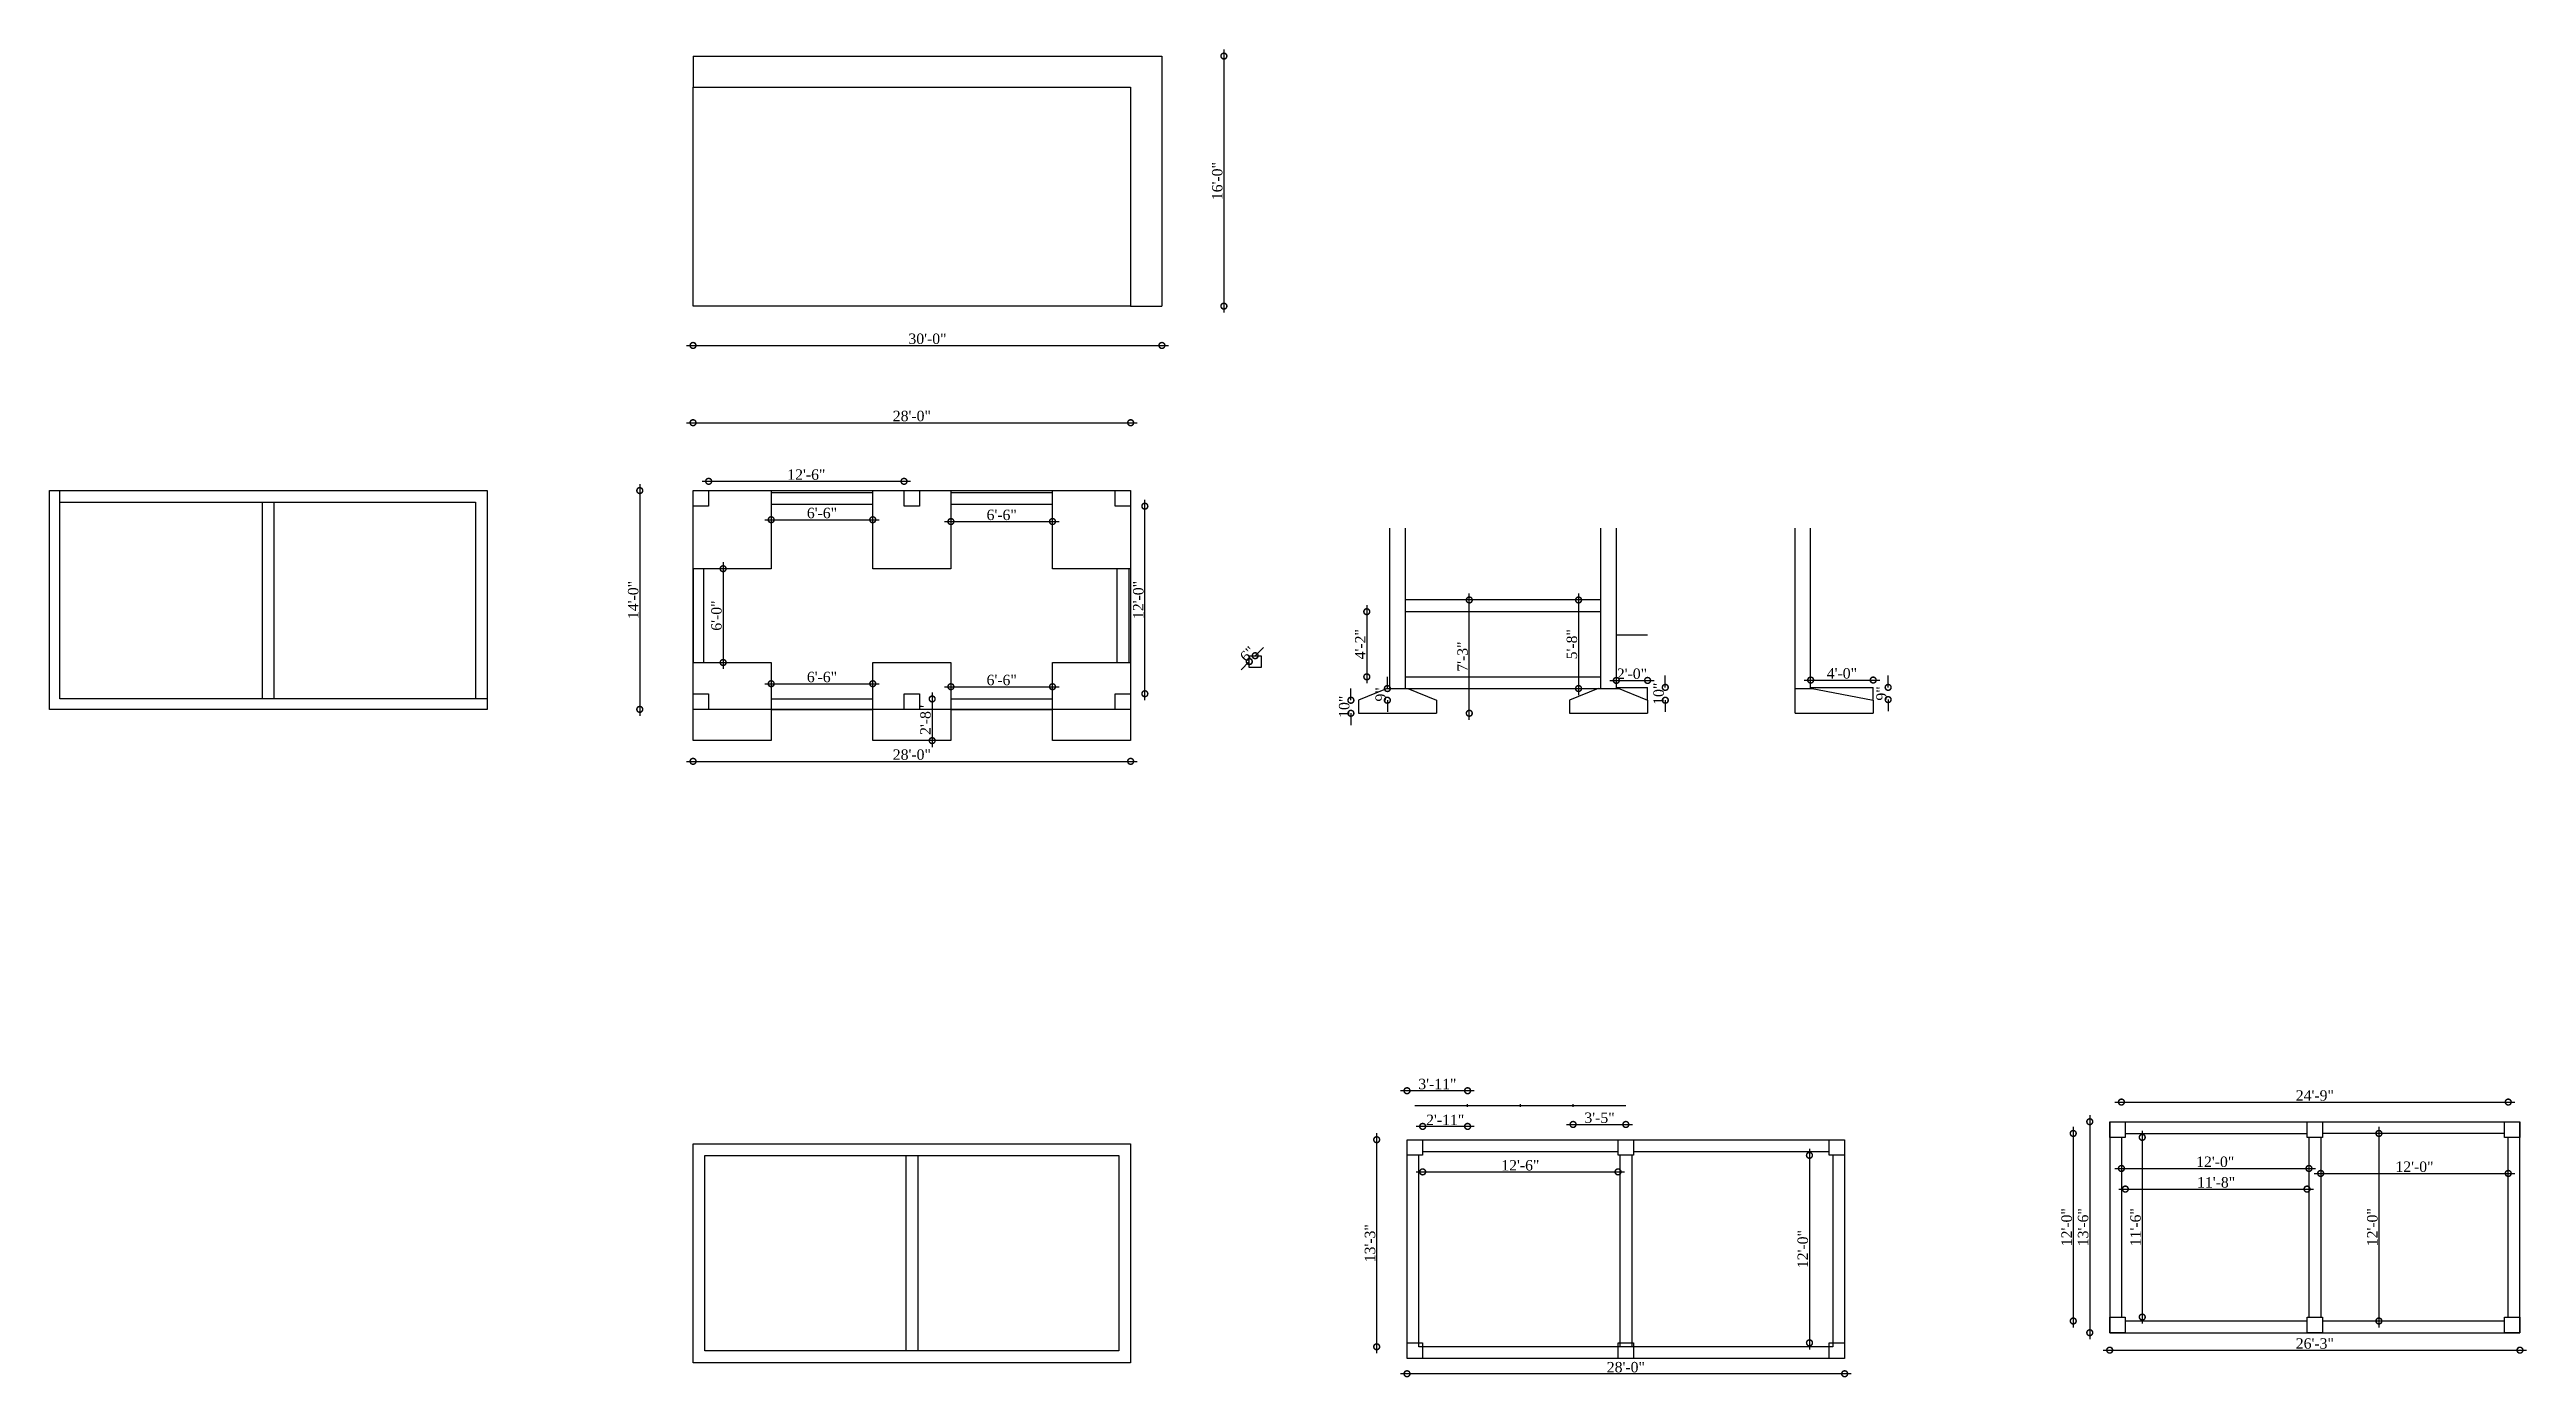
# Model space of a CAD drawing. Header units: inches. Extents: x 252 to 7097, y -1231 to 114.
# Drawn here: x 2921 to 4823, y -1064 to -45 of the extents above; entities that cross this region are included whole.
import ezdxf

# ---------------------------------------------------------------- set-up
doc = ezdxf.new("R2010")
doc.units = ezdxf.units.IN
doc.header["$LTSCALE"] = 5
doc.header["$MEASUREMENT"] = 0
doc.header["$PDMODE"] = 2
doc.linetypes.add('DASHED2', pattern=[0.375, 0.25, -0.125])
doc.layers.add('Dimention', color=7, linetype='Continuous', lineweight=5)
doc.layers.add('river', color=7, linetype='DASHED2', lineweight=25)
doc.styles.add('Times', font='times.ttf')
doc.dimstyles.new('D100', dxfattribs={"dimtxt": 8, "dimasz": 9, "dimexe": 5, "dimexo": 0, "dimgap": 1, "dimtad": 1, "dimdec": 0, "dimzin": 3, "dimdsep": 46, "dimlunit": 4, "dimtxsty": 'Times', "dimblk": 'DOTSMALL', "dimcen": 0.09, "dimdle": 5, "dimse1": 1, "dimse2": 1, "dimaunit": 1, "dimadec": 3, "dimazin": 0, "dimtfac": 1, "dimtdec": 0, "dimtix": 1, "dimtofl": 0, "dimtmove": 1, "dimatfit": 0, "dimfxl": 1, "dimtolj": 1, "dimtzin": 0, "dimarcsym": 0})

msp = doc.modelspace()

# ---------------------------------------------------------------- blocks, each defined once
blk = doc.blocks.new('_DotSmall')
at = {"layer": 'Dimention', "color": 0, "const_width": 0.5}
blk.add_lwpolyline([(-0.0625, 0, 1), (0.0625, 0, 1)], format="xyb", close=True, dxfattribs=at)
blk = doc.blocks.new('*D90')
at = {"layer": 'Defpoints', "color": 0, "linetype": 'Continuous', "ltscale": 20, "transparency": 16777216}
for p in [(3415.2, -383.3), (3374.3, -551.3), (3415.2, -551.3)]:
    blk.add_point(p, dxfattribs=at)
at = {"layer": 'river', "color": 0, "linetype": 'Continuous', "lineweight": -2, "ltscale": 20, "transparency": 16777216}
blk.add_line((3374.3, -378.3), (3374.3, -556.3), dxfattribs=at)
at = {"layer": 'river', "color": 0, "linetype": 'Continuous', "lineweight": -2, "ltscale": 20, "transparency": 16777216, "xscale": 9, "yscale": 9, "zscale": 9}
for p, rotation in [((3374.3, -383.3), 90), ((3374.3, -551.3), 270)]:
    blk.add_blockref('_DotSmall', p, dxfattribs=dict(at, rotation=rotation))
at = {"layer": 'river', "color": 0, "linetype": 'Continuous', "ltscale": 20, "transparency": 16777216, "insert": (3369.3, -467.3), "char_height": 8, "attachment_point": 5, "rotation": 90, "style": 'Times'}
blk.add_mtext('\\A1;14\'-0"', dxfattribs=at)
blk = doc.blocks.new('*D91')
at = {"layer": 'Defpoints', "color": 0, "linetype": 'Continuous', "ltscale": 20, "transparency": 16777216}
for p in [(3751.2, -331.2), (3415.2, -359.3), (3751.2, -383.3)]:
    blk.add_point(p, dxfattribs=at)
at = {"layer": 'river', "color": 0, "linetype": 'Continuous', "lineweight": -2, "ltscale": 20, "transparency": 16777216}
blk.add_line((3410.2, -331.2), (3756.2, -331.2), dxfattribs=at)
at = {"layer": 'river', "color": 0, "linetype": 'Continuous', "lineweight": -2, "ltscale": 20, "transparency": 16777216, "xscale": 9, "yscale": 9, "zscale": 9, "rotation": 180}
blk.add_blockref('_DotSmall', (3415.2, -331.2), dxfattribs=at)
at = {"layer": 'river', "color": 0, "linetype": 'Continuous', "lineweight": -2, "ltscale": 20, "transparency": 16777216, "xscale": 9, "yscale": 9, "zscale": 9}
blk.add_blockref('_DotSmall', (3751.2, -331.2), dxfattribs=at)
at = {"layer": 'river', "color": 0, "linetype": 'Continuous', "ltscale": 20, "transparency": 16777216, "insert": (3583.2, -326.1), "char_height": 8, "attachment_point": 5, "style": 'Times'}
blk.add_mtext('\\A1;28\'-0"', dxfattribs=at)
blk = doc.blocks.new('*D92')
at = {"layer": 'Defpoints', "color": 0, "linetype": 'Continuous', "ltscale": 20, "transparency": 16777216}
for p in [(3475.2, -393.8), (3553.2, -393.8), (3553.2, -405.7)]:
    blk.add_point(p, dxfattribs=at)
at = {"layer": 'river', "color": 0, "linetype": 'Continuous', "lineweight": -2, "ltscale": 20, "transparency": 16777216}
blk.add_line((3470.2, -405.7), (3558.2, -405.7), dxfattribs=at)
at = {"layer": 'river', "color": 0, "linetype": 'Continuous', "lineweight": -2, "ltscale": 20, "transparency": 16777216, "xscale": 9, "yscale": 9, "zscale": 9, "rotation": 180}
blk.add_blockref('_DotSmall', (3475.2, -405.7), dxfattribs=at)
at = {"layer": 'river', "color": 0, "linetype": 'Continuous', "lineweight": -2, "ltscale": 20, "transparency": 16777216, "xscale": 9, "yscale": 9, "zscale": 9}
blk.add_blockref('_DotSmall', (3553.2, -405.7), dxfattribs=at)
at = {"layer": 'river', "color": 0, "linetype": 'Continuous', "ltscale": 20, "transparency": 16777216, "insert": (3514.2, -400.6), "char_height": 8, "attachment_point": 5, "style": 'Times'}
blk.add_mtext('\\A1;6\'-6"', dxfattribs=at)
blk = doc.blocks.new('*D93')
at = {"layer": 'Defpoints', "color": 0, "linetype": 'Continuous', "ltscale": 20, "transparency": 16777216}
for p in [(3423.2, -443.3), (3423.2, -515.3), (3438.3, -515.3)]:
    blk.add_point(p, dxfattribs=at)
at = {"layer": 'river', "color": 0, "linetype": 'Continuous', "lineweight": -2, "ltscale": 20, "transparency": 16777216}
blk.add_line((3438.3, -438.3), (3438.3, -520.3), dxfattribs=at)
at = {"layer": 'river', "color": 0, "linetype": 'Continuous', "lineweight": -2, "ltscale": 20, "transparency": 16777216, "xscale": 9, "yscale": 9, "zscale": 9}
for p, rotation in [((3438.3, -443.3), 90), ((3438.3, -515.3), 270)]:
    blk.add_blockref('_DotSmall', p, dxfattribs=dict(at, rotation=rotation))
at = {"layer": 'river', "color": 0, "linetype": 'Continuous', "ltscale": 20, "transparency": 16777216, "insert": (3433.2, -479.3), "char_height": 8, "attachment_point": 5, "rotation": 90, "style": 'Times'}
blk.add_mtext('\\A1;6\'-0"', dxfattribs=at)
blk = doc.blocks.new('*D94')
at = {"layer": 'Defpoints', "color": 0, "linetype": 'Continuous', "ltscale": 20, "transparency": 16777216}
for p in [(3577.2, -376.2), (3427.2, -383.3), (3577.2, -383.3)]:
    blk.add_point(p, dxfattribs=at)
at = {"layer": 'river', "color": 0, "linetype": 'Continuous', "lineweight": -2, "ltscale": 20, "transparency": 16777216}
blk.add_line((3422.2, -376.2), (3582.2, -376.2), dxfattribs=at)
at = {"layer": 'river', "color": 0, "linetype": 'Continuous', "lineweight": -2, "ltscale": 20, "transparency": 16777216, "xscale": 9, "yscale": 9, "zscale": 9, "rotation": 180}
blk.add_blockref('_DotSmall', (3427.2, -376.2), dxfattribs=at)
at = {"layer": 'river', "color": 0, "linetype": 'Continuous', "lineweight": -2, "ltscale": 20, "transparency": 16777216, "xscale": 9, "yscale": 9, "zscale": 9}
blk.add_blockref('_DotSmall', (3577.2, -376.2), dxfattribs=at)
at = {"layer": 'river', "color": 0, "linetype": 'Continuous', "ltscale": 20, "transparency": 16777216, "insert": (3502.2, -371.1), "char_height": 8, "attachment_point": 5, "style": 'Times'}
blk.add_mtext('\\A1;12\'-6"', dxfattribs=at)
blk = doc.blocks.new('*D95')
at = {"layer": 'Defpoints', "color": 0, "linetype": 'Continuous', "ltscale": 20, "transparency": 16777216}
for p in [(3751.2, -395.3), (3762.1, -395.3), (3751.2, -539.3)]:
    blk.add_point(p, dxfattribs=at)
at = {"layer": 'river', "color": 0, "linetype": 'Continuous', "lineweight": -2, "ltscale": 20, "transparency": 16777216}
blk.add_line((3762.1, -544.3), (3762.1, -390.3), dxfattribs=at)
at = {"layer": 'river', "color": 0, "linetype": 'Continuous', "lineweight": -2, "ltscale": 20, "transparency": 16777216, "xscale": 9, "yscale": 9, "zscale": 9}
for p, rotation in [((3762.1, -395.3), 90), ((3762.1, -539.3), 270)]:
    blk.add_blockref('_DotSmall', p, dxfattribs=dict(at, rotation=rotation))
at = {"layer": 'river', "color": 0, "linetype": 'Continuous', "ltscale": 20, "transparency": 16777216, "insert": (3757.1, -467.3), "char_height": 8, "attachment_point": 5, "rotation": 90, "style": 'Times'}
blk.add_mtext('\\A1;12\'-0"', dxfattribs=at)
blk = doc.blocks.new('*D96')
at = {"layer": 'Defpoints', "color": 0, "linetype": 'Continuous', "ltscale": 20, "transparency": 16777216}
for p in [(3962.1, -476.3), (3932.5, -526.3), (3962.1, -526.3)]:
    blk.add_point(p, dxfattribs=at)
at = {"layer": 'river', "color": 0, "linetype": 'Continuous', "lineweight": -2, "ltscale": 20, "transparency": 16777216}
blk.add_line((3932.5, -471.3), (3932.5, -531.3), dxfattribs=at)
at = {"layer": 'river', "color": 0, "linetype": 'Continuous', "lineweight": -2, "ltscale": 20, "transparency": 16777216, "xscale": 9, "yscale": 9, "zscale": 9}
for p, rotation in [((3932.5, -476.3), 90), ((3932.5, -526.3), 270)]:
    blk.add_blockref('_DotSmall', p, dxfattribs=dict(at, rotation=rotation))
at = {"layer": 'river', "color": 0, "linetype": 'Continuous', "ltscale": 20, "transparency": 16777216, "insert": (3927.5, -501.3), "char_height": 8, "attachment_point": 5, "rotation": 90, "style": 'Times'}
blk.add_mtext('\\A1;4\'-2"', dxfattribs=at)
blk = doc.blocks.new('*D97')
at = {"layer": 'Defpoints', "color": 0, "linetype": 'Continuous', "ltscale": 20, "transparency": 16777216}
for p in [(3926.1, -544.3), (3920.3, -554.3), (3926.1, -554.3)]:
    blk.add_point(p, dxfattribs=at)
at = {"layer": 'river', "color": 0, "linetype": 'Continuous', "lineweight": -2, "ltscale": 20, "transparency": 16777216}
for p, q in [((3920.3, -544.3), (3920.3, -535.3)), ((3920.3, -554.3), (3920.3, -563.3))]:
    blk.add_line(p, q, dxfattribs=at)
at = {"layer": 'river', "color": 0, "linetype": 'Continuous', "lineweight": -2, "ltscale": 20, "transparency": 16777216, "xscale": 9, "yscale": 9, "zscale": 9}
for p, rotation in [((3920.3, -544.3), 270), ((3920.3, -554.3), 90)]:
    blk.add_blockref('_DotSmall', p, dxfattribs=dict(at, rotation=rotation))
at = {"layer": 'river', "color": 0, "linetype": 'Continuous', "ltscale": 20, "transparency": 16777216, "insert": (3915.2, -549.3), "char_height": 8, "attachment_point": 5, "rotation": 90, "style": 'Times'}
blk.add_mtext('\\A1;10"', dxfattribs=at)
blk = doc.blocks.new('*D98')
at = {"layer": 'Defpoints', "color": 0, "linetype": 'Continuous', "ltscale": 20, "transparency": 16777216}
for p in [(3926.1, -544.3), (3948.1, -535.3), (3948.3, -535.3)]:
    blk.add_point(p, dxfattribs=at)
at = {"layer": 'river', "color": 0, "linetype": 'Continuous', "lineweight": -2, "ltscale": 20, "transparency": 16777216}
for p, q in [((3948.3, -535.3), (3948.3, -526.3)), ((3948.3, -544.3), (3948.3, -553.3))]:
    blk.add_line(p, q, dxfattribs=at)
at = {"layer": 'river', "color": 0, "linetype": 'Continuous', "lineweight": -2, "ltscale": 20, "transparency": 16777216, "xscale": 9, "yscale": 9, "zscale": 9}
for p, rotation in [((3948.3, -535.3), 270), ((3948.3, -544.3), 90)]:
    blk.add_blockref('_DotSmall', p, dxfattribs=dict(at, rotation=rotation))
at = {"layer": 'river', "color": 0, "linetype": 'Continuous', "ltscale": 20, "transparency": 16777216, "insert": (3943.2, -539.8), "char_height": 8, "attachment_point": 5, "rotation": 90, "style": 'Times'}
blk.add_mtext('\\A1;9"', dxfattribs=at)
blk = doc.blocks.new('*D99')
at = {"layer": 'Defpoints', "color": 0, "linetype": 'Continuous', "ltscale": 20, "transparency": 16777216}
for p in [(3613.2, -543.3), (3691.2, -533.9), (3691.2, -543.3)]:
    blk.add_point(p, dxfattribs=at)
at = {"layer": 'river', "color": 0, "linetype": 'Continuous', "lineweight": -2, "ltscale": 20, "transparency": 16777216}
blk.add_line((3608.2, -533.9), (3696.2, -533.9), dxfattribs=at)
at = {"layer": 'river', "color": 0, "linetype": 'Continuous', "lineweight": -2, "ltscale": 20, "transparency": 16777216, "xscale": 9, "yscale": 9, "zscale": 9, "rotation": 180}
blk.add_blockref('_DotSmall', (3613.2, -533.9), dxfattribs=at)
at = {"layer": 'river', "color": 0, "linetype": 'Continuous', "lineweight": -2, "ltscale": 20, "transparency": 16777216, "xscale": 9, "yscale": 9, "zscale": 9}
blk.add_blockref('_DotSmall', (3691.2, -533.9), dxfattribs=at)
at = {"layer": 'river', "color": 0, "linetype": 'Continuous', "ltscale": 20, "transparency": 16777216, "insert": (3652.2, -528.8), "char_height": 8, "attachment_point": 5, "style": 'Times'}
blk.add_mtext('\\A1;6\'-6"', dxfattribs=at)
blk = doc.blocks.new('*D100')
at = {"layer": 'Defpoints', "color": 0, "linetype": 'Continuous', "ltscale": 20, "transparency": 16777216}
for p in [(3553.2, -531.6), (3475.2, -543.3), (3553.2, -543.3)]:
    blk.add_point(p, dxfattribs=at)
at = {"layer": 'river', "color": 0, "linetype": 'Continuous', "lineweight": -2, "ltscale": 20, "transparency": 16777216}
blk.add_line((3470.2, -531.6), (3558.2, -531.6), dxfattribs=at)
at = {"layer": 'river', "color": 0, "linetype": 'Continuous', "lineweight": -2, "ltscale": 20, "transparency": 16777216, "xscale": 9, "yscale": 9, "zscale": 9, "rotation": 180}
blk.add_blockref('_DotSmall', (3475.2, -531.6), dxfattribs=at)
at = {"layer": 'river', "color": 0, "linetype": 'Continuous', "lineweight": -2, "ltscale": 20, "transparency": 16777216, "xscale": 9, "yscale": 9, "zscale": 9}
blk.add_blockref('_DotSmall', (3553.2, -531.6), dxfattribs=at)
at = {"layer": 'river', "color": 0, "linetype": 'Continuous', "ltscale": 20, "transparency": 16777216, "insert": (3514.2, -526.5), "char_height": 8, "attachment_point": 5, "style": 'Times'}
blk.add_mtext('\\A1;6\'-6"', dxfattribs=at)
blk = doc.blocks.new('*D101')
at = {"layer": 'Defpoints', "color": 0, "linetype": 'Continuous', "ltscale": 20, "transparency": 16777216}
for p in [(3613.2, -393.8), (3691.2, -393.8), (3691.2, -407.1)]:
    blk.add_point(p, dxfattribs=at)
at = {"layer": 'river', "color": 0, "linetype": 'Continuous', "lineweight": -2, "ltscale": 20, "transparency": 16777216}
blk.add_line((3608.2, -407.1), (3696.2, -407.1), dxfattribs=at)
at = {"layer": 'river', "color": 0, "linetype": 'Continuous', "lineweight": -2, "ltscale": 20, "transparency": 16777216, "xscale": 9, "yscale": 9, "zscale": 9, "rotation": 180}
blk.add_blockref('_DotSmall', (3613.2, -407.1), dxfattribs=at)
at = {"layer": 'river', "color": 0, "linetype": 'Continuous', "lineweight": -2, "ltscale": 20, "transparency": 16777216, "xscale": 9, "yscale": 9, "zscale": 9}
blk.add_blockref('_DotSmall', (3691.2, -407.1), dxfattribs=at)
at = {"layer": 'river', "color": 0, "linetype": 'Continuous', "ltscale": 20, "transparency": 16777216, "insert": (3652.2, -402), "char_height": 8, "attachment_point": 5, "style": 'Times'}
blk.add_mtext('\\A1;6\'-6"', dxfattribs=at)
blk = doc.blocks.new('*D102')
at = {"layer": 'Defpoints', "color": 0, "linetype": 'Continuous', "ltscale": 20, "transparency": 16777216}
for p in [(4148.1, -534.4), (4148.1, -544.3), (4161.7, -534.4)]:
    blk.add_point(p, dxfattribs=at)
at = {"layer": 'river', "color": 0, "linetype": 'Continuous', "lineweight": -2, "ltscale": 20, "transparency": 16777216}
for p, q in [((4161.7, -534.4), (4161.7, -525.4)), ((4161.7, -544.3), (4161.7, -553.3))]:
    blk.add_line(p, q, dxfattribs=at)
at = {"layer": 'river', "color": 0, "linetype": 'Continuous', "lineweight": -2, "ltscale": 20, "transparency": 16777216, "xscale": 9, "yscale": 9, "zscale": 9}
for p, rotation in [((4161.7, -534.4), 270), ((4161.7, -544.3), 90)]:
    blk.add_blockref('_DotSmall', p, dxfattribs=dict(at, rotation=rotation))
at = {"layer": 'river', "color": 0, "linetype": 'Continuous', "ltscale": 20, "transparency": 16777216, "insert": (4156.6, -539.3), "char_height": 8, "attachment_point": 5, "rotation": 90, "style": 'Times'}
blk.add_mtext('\\A1;10"', dxfattribs=at)
blk = doc.blocks.new('*D103')
at = {"layer": 'Defpoints', "color": 0, "linetype": 'Continuous', "ltscale": 20, "transparency": 16777216}
for p in [(4148.1, -529.1), (4124.1, -534.4), (4148.1, -534.4)]:
    blk.add_point(p, dxfattribs=at)
at = {"layer": 'river', "color": 0, "linetype": 'Continuous', "lineweight": -2, "ltscale": 20, "transparency": 16777216}
blk.add_line((4119.1, -529.1), (4153.1, -529.1), dxfattribs=at)
at = {"layer": 'river', "color": 0, "linetype": 'Continuous', "lineweight": -2, "ltscale": 20, "transparency": 16777216, "xscale": 9, "yscale": 9, "zscale": 9, "rotation": 180}
blk.add_blockref('_DotSmall', (4124.1, -529.1), dxfattribs=at)
at = {"layer": 'river', "color": 0, "linetype": 'Continuous', "lineweight": -2, "ltscale": 20, "transparency": 16777216, "xscale": 9, "yscale": 9, "zscale": 9}
blk.add_blockref('_DotSmall', (4148.1, -529.1), dxfattribs=at)
at = {"layer": 'river', "color": 0, "linetype": 'Continuous', "ltscale": 20, "transparency": 16777216, "insert": (4136.1, -524), "char_height": 8, "attachment_point": 5, "style": 'Times'}
blk.add_mtext('\\A1;2\'-0"', dxfattribs=at)
blk = doc.blocks.new('*D104')
at = {"layer": 'Defpoints', "color": 0, "linetype": 'Continuous', "ltscale": 20, "transparency": 16777216}
for p in [(4321.3, -528.8), (4273.3, -534.4), (4321.3, -534.4)]:
    blk.add_point(p, dxfattribs=at)
at = {"layer": 'river', "color": 0, "linetype": 'Continuous', "lineweight": -2, "ltscale": 20, "transparency": 16777216}
blk.add_line((4268.3, -528.8), (4326.3, -528.8), dxfattribs=at)
at = {"layer": 'river', "color": 0, "linetype": 'Continuous', "lineweight": -2, "ltscale": 20, "transparency": 16777216, "xscale": 9, "yscale": 9, "zscale": 9, "rotation": 180}
blk.add_blockref('_DotSmall', (4273.3, -528.8), dxfattribs=at)
at = {"layer": 'river', "color": 0, "linetype": 'Continuous', "lineweight": -2, "ltscale": 20, "transparency": 16777216, "xscale": 9, "yscale": 9, "zscale": 9}
blk.add_blockref('_DotSmall', (4321.3, -528.8), dxfattribs=at)
at = {"layer": 'river', "color": 0, "linetype": 'Continuous', "ltscale": 20, "transparency": 16777216, "insert": (4297.3, -523.7), "char_height": 8, "attachment_point": 5, "style": 'Times'}
blk.add_mtext('\\A1;4\'-0"', dxfattribs=at)
blk = doc.blocks.new('*D105')
at = {"layer": 'Defpoints', "color": 0, "linetype": 'Continuous', "ltscale": 20, "transparency": 16777216}
for p in [(4321.3, -534.4), (4321.3, -543.8), (4332.8, -534.4)]:
    blk.add_point(p, dxfattribs=at)
at = {"layer": 'river', "color": 0, "linetype": 'Continuous', "lineweight": -2, "ltscale": 20, "transparency": 16777216}
for p, q in [((4332.8, -534.4), (4332.8, -525.4)), ((4332.8, -543.8), (4332.8, -552.8))]:
    blk.add_line(p, q, dxfattribs=at)
at = {"layer": 'river', "color": 0, "linetype": 'Continuous', "lineweight": -2, "ltscale": 20, "transparency": 16777216, "xscale": 9, "yscale": 9, "zscale": 9}
for p, rotation in [((4332.8, -534.4), 270), ((4332.8, -543.8), 90)]:
    blk.add_blockref('_DotSmall', p, dxfattribs=dict(at, rotation=rotation))
at = {"layer": 'river', "color": 0, "linetype": 'Continuous', "ltscale": 20, "transparency": 16777216, "insert": (4327.7, -539.1), "char_height": 8, "attachment_point": 5, "rotation": 90, "style": 'Times'}
blk.add_mtext('\\A1;9"', dxfattribs=at)
blk = doc.blocks.new('*D106')
at = {"layer": 'Defpoints', "color": 0, "linetype": 'Continuous', "ltscale": 20, "transparency": 16777216}
for p in [(4112.1, -467.3), (4095.1, -535.3), (4112.1, -535.3)]:
    blk.add_point(p, dxfattribs=at)
at = {"layer": 'river', "color": 0, "linetype": 'Continuous', "lineweight": -2, "ltscale": 20, "transparency": 16777216}
blk.add_line((4095.1, -462.3), (4095.1, -540.3), dxfattribs=at)
at = {"layer": 'river', "color": 0, "linetype": 'Continuous', "lineweight": -2, "ltscale": 20, "transparency": 16777216, "xscale": 9, "yscale": 9, "zscale": 9}
for p, rotation in [((4095.1, -467.3), 90), ((4095.1, -535.3), 270)]:
    blk.add_blockref('_DotSmall', p, dxfattribs=dict(at, rotation=rotation))
at = {"layer": 'river', "color": 0, "linetype": 'Continuous', "ltscale": 20, "transparency": 16777216, "insert": (4090, -501.3), "char_height": 8, "attachment_point": 5, "rotation": 90, "style": 'Times'}
blk.add_mtext('\\A1;5\'-8"', dxfattribs=at)
blk = doc.blocks.new('*D107')
at = {"layer": 'Defpoints', "color": 0, "linetype": 'Continuous', "ltscale": 20, "transparency": 16777216}
for p in [(3415.2, -241.7), (3775.2, -241.7), (3775.2, -271.9)]:
    blk.add_point(p, dxfattribs=at)
at = {"layer": 'river', "color": 0, "linetype": 'Continuous', "lineweight": -2, "ltscale": 20, "transparency": 16777216}
blk.add_line((3410.2, -271.9), (3780.2, -271.9), dxfattribs=at)
at = {"layer": 'river', "color": 0, "linetype": 'Continuous', "lineweight": -2, "ltscale": 20, "transparency": 16777216, "xscale": 9, "yscale": 9, "zscale": 9, "rotation": 180}
blk.add_blockref('_DotSmall', (3415.2, -271.9), dxfattribs=at)
at = {"layer": 'river', "color": 0, "linetype": 'Continuous', "lineweight": -2, "ltscale": 20, "transparency": 16777216, "xscale": 9, "yscale": 9, "zscale": 9}
blk.add_blockref('_DotSmall', (3775.2, -271.9), dxfattribs=at)
at = {"layer": 'river', "color": 0, "linetype": 'Continuous', "ltscale": 20, "transparency": 16777216, "insert": (3595.2, -266.8), "char_height": 8, "attachment_point": 5, "style": 'Times'}
blk.add_mtext('\\A1;30\'-0"', dxfattribs=at)
blk = doc.blocks.new('*D108')
at = {"layer": 'Defpoints', "color": 0, "linetype": 'Continuous', "ltscale": 20, "transparency": 16777216}
for p in [(3775.2, -49.7), (3775.2, -241.7), (3822.8, -241.7)]:
    blk.add_point(p, dxfattribs=at)
at = {"layer": 'river', "color": 0, "linetype": 'Continuous', "lineweight": -2, "ltscale": 20, "transparency": 16777216}
blk.add_line((3822.8, -44.7), (3822.8, -246.7), dxfattribs=at)
at = {"layer": 'river', "color": 0, "linetype": 'Continuous', "lineweight": -2, "ltscale": 20, "transparency": 16777216, "xscale": 9, "yscale": 9, "zscale": 9}
for p, rotation in [((3822.8, -49.7), 90), ((3822.8, -241.7), 270)]:
    blk.add_blockref('_DotSmall', p, dxfattribs=dict(at, rotation=rotation))
at = {"layer": 'river', "color": 0, "linetype": 'Continuous', "ltscale": 20, "transparency": 16777216, "insert": (3817.7, -145.7), "char_height": 8, "attachment_point": 5, "rotation": 90, "style": 'Times'}
blk.add_mtext('\\A1;16\'-0"', dxfattribs=at)
blk = doc.blocks.new('*D109')
at = {"layer": 'Defpoints', "color": 0, "linetype": 'Continuous', "ltscale": 20, "transparency": 16777216}
for p in [(3415.2, -575.3), (3751.2, -575.3), (3751.2, -591.2)]:
    blk.add_point(p, dxfattribs=at)
at = {"layer": 'river', "color": 0, "linetype": 'Continuous', "lineweight": -2, "ltscale": 20, "transparency": 16777216}
blk.add_line((3410.2, -591.2), (3756.2, -591.2), dxfattribs=at)
at = {"layer": 'river', "color": 0, "linetype": 'Continuous', "lineweight": -2, "ltscale": 20, "transparency": 16777216, "xscale": 9, "yscale": 9, "zscale": 9, "rotation": 180}
blk.add_blockref('_DotSmall', (3415.2, -591.2), dxfattribs=at)
at = {"layer": 'river', "color": 0, "linetype": 'Continuous', "lineweight": -2, "ltscale": 20, "transparency": 16777216, "xscale": 9, "yscale": 9, "zscale": 9}
blk.add_blockref('_DotSmall', (3751.2, -591.2), dxfattribs=at)
at = {"layer": 'river', "color": 0, "linetype": 'Continuous', "ltscale": 20, "transparency": 16777216, "insert": (3583.2, -586.1), "char_height": 8, "attachment_point": 5, "style": 'Times'}
blk.add_mtext('\\A1;28\'-0"', dxfattribs=at)
blk = doc.blocks.new('*D110')
at = {"layer": 'Defpoints', "color": 0, "linetype": 'Continuous', "ltscale": 20, "transparency": 16777216}
for p in [(3613.2, -543.3), (3589.2, -575.3), (3598.8, -575.3)]:
    blk.add_point(p, dxfattribs=at)
at = {"layer": 'river', "color": 0, "linetype": 'Continuous', "lineweight": -2, "ltscale": 20, "transparency": 16777216}
blk.add_line((3598.8, -538.3), (3598.8, -580.3), dxfattribs=at)
at = {"layer": 'river', "color": 0, "linetype": 'Continuous', "lineweight": -2, "ltscale": 20, "transparency": 16777216, "xscale": 9, "yscale": 9, "zscale": 9}
for p, rotation in [((3598.8, -543.3), 90), ((3598.8, -575.3), 270)]:
    blk.add_blockref('_DotSmall', p, dxfattribs=dict(at, rotation=rotation))
at = {"layer": 'river', "color": 0, "linetype": 'Continuous', "ltscale": 20, "transparency": 16777216, "insert": (3593.7, -559.3), "char_height": 8, "attachment_point": 5, "rotation": 90, "style": 'Times'}
blk.add_mtext('\\A1;2\'-8"', dxfattribs=at)
blk = doc.blocks.new('*D111')
at = {"layer": 'Defpoints', "color": 0, "linetype": 'Continuous', "ltscale": 20, "transparency": 16777216}
for p in [(3986.1, -467.3), (4011.2, -467.3), (3986.1, -554.3)]:
    blk.add_point(p, dxfattribs=at)
at = {"layer": 'river', "color": 0, "linetype": 'Continuous', "lineweight": -2, "ltscale": 20, "transparency": 16777216}
blk.add_line((4011.2, -559.3), (4011.2, -462.3), dxfattribs=at)
at = {"layer": 'river', "color": 0, "linetype": 'Continuous', "lineweight": -2, "ltscale": 20, "transparency": 16777216, "xscale": 9, "yscale": 9, "zscale": 9}
for p, rotation in [((4011.2, -467.3), 90), ((4011.2, -554.3), 270)]:
    blk.add_blockref('_DotSmall', p, dxfattribs=dict(at, rotation=rotation))
at = {"layer": 'river', "color": 0, "linetype": 'Continuous', "ltscale": 20, "transparency": 16777216, "insert": (4006.1, -510.8), "char_height": 8, "attachment_point": 5, "rotation": 90, "style": 'Times'}
blk.add_mtext('\\A1;7\'-3"', dxfattribs=at)
blk = doc.blocks.new('*D112')
at = {"layer": 'Defpoints', "color": 0, "linetype": 'Continuous', "ltscale": 20, "transparency": 16777216}
for p in [(3846.8, -510.1), (3846.8, -510.1), (3842.3, -514.6)]:
    blk.add_point(p, dxfattribs=at)
at = {"layer": 'river', "color": 0, "linetype": 'Continuous', "lineweight": -2, "ltscale": 20, "transparency": 16777216}
for p, q in [((3846.8, -510.1), (3853.2, -503.7)), ((3842.3, -514.6), (3836, -521))]:
    blk.add_line(p, q, dxfattribs=at)
at = {"layer": 'river', "color": 0, "linetype": 'Continuous', "lineweight": -2, "ltscale": 20, "transparency": 16777216, "xscale": 9, "yscale": 9, "zscale": 9}
for p, rotation in [((3842.3, -514.6), 45), ((3846.8, -510.1), 225)]:
    blk.add_blockref('_DotSmall', p, dxfattribs=dict(at, rotation=rotation))
at = {"layer": 'river', "color": 0, "linetype": 'Continuous', "ltscale": 20, "transparency": 16777216, "insert": (3841, -508.8), "char_height": 8, "attachment_point": 5, "rotation": 45, "style": 'Times'}
blk.add_mtext('\\A1;6"', dxfattribs=at)
blk = doc.blocks.new('*D113')
at = {"layer": 'Defpoints', "color": 0, "linetype": 'Continuous', "ltscale": 20, "transparency": 16777216}
for p in [(3940.1, -881.7), (3972.4, -881.7), (3972.4, -1040.7)]:
    blk.add_point(p, dxfattribs=at)
at = {"layer": 'river', "color": 0, "linetype": 'Continuous', "lineweight": -2, "ltscale": 20, "transparency": 16777216}
blk.add_line((3940.1, -1045.7), (3940.1, -876.7), dxfattribs=at)
at = {"layer": 'river', "color": 0, "linetype": 'Continuous', "lineweight": -2, "ltscale": 20, "transparency": 16777216, "xscale": 9, "yscale": 9, "zscale": 9}
for p, rotation in [((3940.1, -881.7), 90), ((3940.1, -1040.7), 270)]:
    blk.add_blockref('_DotSmall', p, dxfattribs=dict(at, rotation=rotation))
at = {"layer": 'river', "color": 0, "linetype": 'Continuous', "ltscale": 20, "transparency": 16777216, "insert": (3935, -961.2), "char_height": 8, "attachment_point": 5, "rotation": 90, "style": 'Times'}
blk.add_mtext('\\A1;13\'-3"', dxfattribs=at)
blk = doc.blocks.new('*D114')
at = {"layer": 'Defpoints', "color": 0, "linetype": 'Continuous', "ltscale": 20, "transparency": 16777216}
for p in [(3963.4, -1049.7), (3963.4, -1061.4), (4299.4, -1049.7)]:
    blk.add_point(p, dxfattribs=at)
at = {"layer": 'river', "color": 0, "linetype": 'Continuous', "lineweight": -2, "ltscale": 20, "transparency": 16777216}
blk.add_line((4304.4, -1061.4), (3958.4, -1061.4), dxfattribs=at)
at = {"layer": 'river', "color": 0, "linetype": 'Continuous', "lineweight": -2, "ltscale": 20, "transparency": 16777216, "xscale": 9, "yscale": 9, "zscale": 9, "rotation": 180}
blk.add_blockref('_DotSmall', (3963.4, -1061.4), dxfattribs=at)
at = {"layer": 'river', "color": 0, "linetype": 'Continuous', "lineweight": -2, "ltscale": 20, "transparency": 16777216, "xscale": 9, "yscale": 9, "zscale": 9}
blk.add_blockref('_DotSmall', (4299.4, -1061.4), dxfattribs=at)
at = {"layer": 'river', "color": 0, "linetype": 'Continuous', "ltscale": 20, "transparency": 16777216, "insert": (4131.4, -1056.4), "char_height": 8, "attachment_point": 5, "style": 'Times'}
blk.add_mtext('\\A1;28\'-0"', dxfattribs=at)
blk = doc.blocks.new('*D115')
at = {"layer": 'Defpoints', "color": 0, "linetype": 'Continuous', "ltscale": 20, "transparency": 16777216}
for p in [(3975.4, -890.7), (4125.4, -890.7), (4125.4, -906.4)]:
    blk.add_point(p, dxfattribs=at)
at = {"layer": 'river', "color": 0, "linetype": 'Continuous', "lineweight": -2, "ltscale": 20, "transparency": 16777216}
blk.add_line((3970.4, -906.4), (4130.4, -906.4), dxfattribs=at)
at = {"layer": 'river', "color": 0, "linetype": 'Continuous', "lineweight": -2, "ltscale": 20, "transparency": 16777216, "xscale": 9, "yscale": 9, "zscale": 9, "rotation": 180}
blk.add_blockref('_DotSmall', (3975.4, -906.4), dxfattribs=at)
at = {"layer": 'river', "color": 0, "linetype": 'Continuous', "lineweight": -2, "ltscale": 20, "transparency": 16777216, "xscale": 9, "yscale": 9, "zscale": 9}
blk.add_blockref('_DotSmall', (4125.4, -906.4), dxfattribs=at)
at = {"layer": 'river', "color": 0, "linetype": 'Continuous', "ltscale": 20, "transparency": 16777216, "insert": (4050.4, -901.4), "char_height": 8, "attachment_point": 5, "style": 'Times'}
blk.add_mtext('\\A1;12\'-6"', dxfattribs=at)
blk = doc.blocks.new('*D116')
at = {"layer": 'Defpoints', "color": 0, "linetype": 'Continuous', "ltscale": 20, "transparency": 16777216}
for p in [(4290.4, -893.7), (4272.4, -1037.7), (4290.4, -1037.7)]:
    blk.add_point(p, dxfattribs=at)
at = {"layer": 'river', "color": 0, "linetype": 'Continuous', "lineweight": -2, "ltscale": 20, "transparency": 16777216}
blk.add_line((4272.4, -888.7), (4272.4, -1042.7), dxfattribs=at)
at = {"layer": 'river', "color": 0, "linetype": 'Continuous', "lineweight": -2, "ltscale": 20, "transparency": 16777216, "xscale": 9, "yscale": 9, "zscale": 9}
for p, rotation in [((4272.4, -893.7), 90), ((4272.4, -1037.7), 270)]:
    blk.add_blockref('_DotSmall', p, dxfattribs=dict(at, rotation=rotation))
at = {"layer": 'river', "color": 0, "linetype": 'Continuous', "ltscale": 20, "transparency": 16777216, "insert": (4267.3, -965.7), "char_height": 8, "attachment_point": 5, "rotation": 90, "style": 'Times'}
blk.add_mtext('\\A1;12\'-0"', dxfattribs=at)
blk = doc.blocks.new('*D117')
at = {"layer": 'Defpoints', "color": 0, "linetype": 'Continuous', "ltscale": 20, "transparency": 16777216}
for p in [(3963.4, -844.1), (4009.9, -855.5), (3963.4, -881.7)]:
    blk.add_point(p, dxfattribs=at)
at = {"layer": 'river', "color": 0, "linetype": 'Continuous', "lineweight": -2, "ltscale": 20, "transparency": 16777216}
blk.add_line((4014.9, -844.1), (3958.4, -844.1), dxfattribs=at)
at = {"layer": 'river', "color": 0, "linetype": 'Continuous', "lineweight": -2, "ltscale": 20, "transparency": 16777216, "xscale": 9, "yscale": 9, "zscale": 9, "rotation": 180}
blk.add_blockref('_DotSmall', (3963.4, -844.1), dxfattribs=at)
at = {"layer": 'river', "color": 0, "linetype": 'Continuous', "lineweight": -2, "ltscale": 20, "transparency": 16777216, "xscale": 9, "yscale": 9, "zscale": 9}
blk.add_blockref('_DotSmall', (4009.9, -844.1), dxfattribs=at)
at = {"layer": 'river', "color": 0, "linetype": 'Continuous', "ltscale": 20, "transparency": 16777216, "insert": (3986.7, -839), "char_height": 8, "attachment_point": 5, "style": 'Times'}
blk.add_mtext('\\A1;3\'-11"', dxfattribs=at)
blk = doc.blocks.new('*D118')
at = {"layer": 'Defpoints', "color": 0, "linetype": 'Continuous', "ltscale": 20, "transparency": 16777216}
for p in [(3975.4, -855.5), (4009.9, -855.5), (3975.4, -871.5)]:
    blk.add_point(p, dxfattribs=at)
at = {"layer": 'river', "color": 0, "linetype": 'Continuous', "lineweight": -2, "ltscale": 20, "transparency": 16777216}
blk.add_line((4014.9, -871.5), (3970.4, -871.5), dxfattribs=at)
at = {"layer": 'river', "color": 0, "linetype": 'Continuous', "lineweight": -2, "ltscale": 20, "transparency": 16777216, "xscale": 9, "yscale": 9, "zscale": 9, "rotation": 180}
blk.add_blockref('_DotSmall', (3975.4, -871.5), dxfattribs=at)
at = {"layer": 'river', "color": 0, "linetype": 'Continuous', "lineweight": -2, "ltscale": 20, "transparency": 16777216, "xscale": 9, "yscale": 9, "zscale": 9}
blk.add_blockref('_DotSmall', (4009.9, -871.5), dxfattribs=at)
at = {"layer": 'river', "color": 0, "linetype": 'Continuous', "ltscale": 20, "transparency": 16777216, "insert": (3992.7, -866.5), "char_height": 8, "attachment_point": 5, "style": 'Times'}
blk.add_mtext('\\A1;2\'-11"', dxfattribs=at)
blk = doc.blocks.new('*D119')
at = {"layer": 'Defpoints', "color": 0, "linetype": 'Continuous', "ltscale": 20, "transparency": 16777216}
for p in [(4090.9, -855.5), (4131.4, -855.5), (4131.4, -870)]:
    blk.add_point(p, dxfattribs=at)
at = {"layer": 'river', "color": 0, "linetype": 'Continuous', "lineweight": -2, "ltscale": 20, "transparency": 16777216}
blk.add_line((4085.9, -870), (4136.4, -870), dxfattribs=at)
at = {"layer": 'river', "color": 0, "linetype": 'Continuous', "lineweight": -2, "ltscale": 20, "transparency": 16777216, "xscale": 9, "yscale": 9, "zscale": 9, "rotation": 180}
blk.add_blockref('_DotSmall', (4090.9, -870), dxfattribs=at)
at = {"layer": 'river', "color": 0, "linetype": 'Continuous', "lineweight": -2, "ltscale": 20, "transparency": 16777216, "xscale": 9, "yscale": 9, "zscale": 9}
blk.add_blockref('_DotSmall', (4131.4, -870), dxfattribs=at)
at = {"layer": 'river', "color": 0, "linetype": 'Continuous', "ltscale": 20, "transparency": 16777216, "insert": (4111.2, -864.9), "char_height": 8, "attachment_point": 5, "style": 'Times'}
blk.add_mtext('\\A1;3\'-5"', dxfattribs=at)
blk = doc.blocks.new('*D120')
at = {"layer": 'Defpoints', "color": 0, "linetype": 'Continuous', "ltscale": 20, "transparency": 16777216}
for p in [(4666.4, -876.9), (4666.4, -1020.9), (4709.6, -1020.9)]:
    blk.add_point(p, dxfattribs=at)
at = {"layer": 'river', "color": 0, "linetype": 'Continuous', "lineweight": -2, "ltscale": 20, "transparency": 16777216}
blk.add_line((4709.6, -871.9), (4709.6, -1025.9), dxfattribs=at)
at = {"layer": 'river', "color": 0, "linetype": 'Continuous', "lineweight": -2, "ltscale": 20, "transparency": 16777216, "xscale": 9, "yscale": 9, "zscale": 9}
for p, rotation in [((4709.6, -876.9), 90), ((4709.6, -1020.9), 270)]:
    blk.add_blockref('_DotSmall', p, dxfattribs=dict(at, rotation=rotation))
at = {"layer": 'river', "color": 0, "linetype": 'Continuous', "ltscale": 20, "transparency": 16777216, "insert": (4704.6, -948.9), "char_height": 8, "attachment_point": 5, "rotation": 90, "style": 'Times'}
blk.add_mtext('\\A1;12\'-0"', dxfattribs=at)
blk = doc.blocks.new('*D121')
at = {"layer": 'Defpoints', "color": 0, "linetype": 'Continuous', "ltscale": 20, "transparency": 16777216}
for p in [(4511.9, -879.9), (4655.9, -879.9), (4655.9, -903.8)]:
    blk.add_point(p, dxfattribs=at)
at = {"layer": 'river', "color": 0, "linetype": 'Continuous', "lineweight": -2, "ltscale": 20, "transparency": 16777216}
blk.add_line((4506.9, -903.8), (4660.9, -903.8), dxfattribs=at)
at = {"layer": 'river', "color": 0, "linetype": 'Continuous', "lineweight": -2, "ltscale": 20, "transparency": 16777216, "xscale": 9, "yscale": 9, "zscale": 9, "rotation": 180}
blk.add_blockref('_DotSmall', (4511.9, -903.8), dxfattribs=at)
at = {"layer": 'river', "color": 0, "linetype": 'Continuous', "lineweight": -2, "ltscale": 20, "transparency": 16777216, "xscale": 9, "yscale": 9, "zscale": 9}
blk.add_blockref('_DotSmall', (4655.9, -903.8), dxfattribs=at)
at = {"layer": 'river', "color": 0, "linetype": 'Continuous', "ltscale": 20, "transparency": 16777216, "insert": (4583.9, -898.7), "char_height": 8, "attachment_point": 5, "style": 'Times'}
blk.add_mtext('\\A1;12\'-0"', dxfattribs=at)
blk = doc.blocks.new('*D122')
at = {"layer": 'Defpoints', "color": 0, "linetype": 'Continuous', "ltscale": 20, "transparency": 16777216}
for p in [(4664.9, -879.9), (4808.9, -879.9), (4808.9, -907.6)]:
    blk.add_point(p, dxfattribs=at)
at = {"layer": 'river', "color": 0, "linetype": 'Continuous', "lineweight": -2, "ltscale": 20, "transparency": 16777216}
blk.add_line((4659.9, -907.6), (4813.9, -907.6), dxfattribs=at)
at = {"layer": 'river', "color": 0, "linetype": 'Continuous', "lineweight": -2, "ltscale": 20, "transparency": 16777216, "xscale": 9, "yscale": 9, "zscale": 9, "rotation": 180}
blk.add_blockref('_DotSmall', (4664.9, -907.6), dxfattribs=at)
at = {"layer": 'river', "color": 0, "linetype": 'Continuous', "lineweight": -2, "ltscale": 20, "transparency": 16777216, "xscale": 9, "yscale": 9, "zscale": 9}
blk.add_blockref('_DotSmall', (4808.9, -907.6), dxfattribs=at)
at = {"layer": 'river', "color": 0, "linetype": 'Continuous', "ltscale": 20, "transparency": 16777216, "insert": (4736.9, -902.5), "char_height": 8, "attachment_point": 5, "style": 'Times'}
blk.add_mtext('\\A1;12\'-0"', dxfattribs=at)
blk = doc.blocks.new('*D123')
at = {"layer": 'Defpoints', "color": 0, "linetype": 'Continuous', "ltscale": 20, "transparency": 16777216}
for p in [(4514.9, -876.9), (4654.4, -876.9), (4654.4, -919.6)]:
    blk.add_point(p, dxfattribs=at)
at = {"layer": 'river', "color": 0, "linetype": 'Continuous', "lineweight": -2, "ltscale": 20, "transparency": 16777216}
blk.add_line((4509.9, -919.6), (4659.4, -919.6), dxfattribs=at)
at = {"layer": 'river', "color": 0, "linetype": 'Continuous', "lineweight": -2, "ltscale": 20, "transparency": 16777216, "xscale": 9, "yscale": 9, "zscale": 9, "rotation": 180}
blk.add_blockref('_DotSmall', (4514.9, -919.6), dxfattribs=at)
at = {"layer": 'river', "color": 0, "linetype": 'Continuous', "lineweight": -2, "ltscale": 20, "transparency": 16777216, "xscale": 9, "yscale": 9, "zscale": 9}
blk.add_blockref('_DotSmall', (4654.4, -919.6), dxfattribs=at)
at = {"layer": 'river', "color": 0, "linetype": 'Continuous', "ltscale": 20, "transparency": 16777216, "insert": (4584.6, -914.5), "char_height": 8, "attachment_point": 5, "style": 'Times'}
blk.add_mtext('\\A1;11\'-8"', dxfattribs=at)
blk = doc.blocks.new('*D124')
at = {"layer": 'Defpoints', "color": 0, "linetype": 'Continuous', "ltscale": 20, "transparency": 16777216}
for p in [(4511.9, -879.9), (4511.9, -1017.9), (4527.9, -1017.9)]:
    blk.add_point(p, dxfattribs=at)
at = {"layer": 'river', "color": 0, "linetype": 'Continuous', "lineweight": -2, "ltscale": 20, "transparency": 16777216}
blk.add_line((4527.9, -874.9), (4527.9, -1022.9), dxfattribs=at)
at = {"layer": 'river', "color": 0, "linetype": 'Continuous', "lineweight": -2, "ltscale": 20, "transparency": 16777216, "xscale": 9, "yscale": 9, "zscale": 9}
for p, rotation in [((4527.9, -879.9), 90), ((4527.9, -1017.9), 270)]:
    blk.add_blockref('_DotSmall', p, dxfattribs=dict(at, rotation=rotation))
at = {"layer": 'river', "color": 0, "linetype": 'Continuous', "ltscale": 20, "transparency": 16777216, "insert": (4522.8, -948.9), "char_height": 8, "attachment_point": 5, "rotation": 90, "style": 'Times'}
blk.add_mtext('\\A1;11\'-6"', dxfattribs=at)
blk = doc.blocks.new('*D125')
at = {"layer": 'Defpoints', "color": 0, "linetype": 'Continuous', "ltscale": 20, "transparency": 16777216}
for p in [(4502.9, -867.9), (4487.6, -1029.9), (4502.9, -1029.9)]:
    blk.add_point(p, dxfattribs=at)
at = {"layer": 'river', "color": 0, "linetype": 'Continuous', "lineweight": -2, "ltscale": 20, "transparency": 16777216}
blk.add_line((4487.6, -862.9), (4487.6, -1034.9), dxfattribs=at)
at = {"layer": 'river', "color": 0, "linetype": 'Continuous', "lineweight": -2, "ltscale": 20, "transparency": 16777216, "xscale": 9, "yscale": 9, "zscale": 9}
for p, rotation in [((4487.6, -867.9), 90), ((4487.6, -1029.9), 270)]:
    blk.add_blockref('_DotSmall', p, dxfattribs=dict(at, rotation=rotation))
at = {"layer": 'river', "color": 0, "linetype": 'Continuous', "ltscale": 20, "transparency": 16777216, "insert": (4482.5, -948.9), "char_height": 8, "attachment_point": 5, "rotation": 90, "style": 'Times'}
blk.add_mtext('\\A1;13\'-6"', dxfattribs=at)
blk = doc.blocks.new('*D126')
at = {"layer": 'Defpoints', "color": 0, "linetype": 'Continuous', "ltscale": 20, "transparency": 16777216}
for p in [(4502.9, -1029.9), (4817.9, -1029.9), (4817.9, -1043.3)]:
    blk.add_point(p, dxfattribs=at)
at = {"layer": 'river', "color": 0, "linetype": 'Continuous', "lineweight": -2, "ltscale": 20, "transparency": 16777216}
blk.add_line((4497.9, -1043.3), (4822.9, -1043.3), dxfattribs=at)
at = {"layer": 'river', "color": 0, "linetype": 'Continuous', "lineweight": -2, "ltscale": 20, "transparency": 16777216, "xscale": 9, "yscale": 9, "zscale": 9, "rotation": 180}
blk.add_blockref('_DotSmall', (4502.9, -1043.3), dxfattribs=at)
at = {"layer": 'river', "color": 0, "linetype": 'Continuous', "lineweight": -2, "ltscale": 20, "transparency": 16777216, "xscale": 9, "yscale": 9, "zscale": 9}
blk.add_blockref('_DotSmall', (4817.9, -1043.3), dxfattribs=at)
at = {"layer": 'river', "color": 0, "linetype": 'Continuous', "ltscale": 20, "transparency": 16777216, "insert": (4660.4, -1038.2), "char_height": 8, "attachment_point": 5, "style": 'Times'}
blk.add_mtext('\\A1;26\'-3"', dxfattribs=at)
blk = doc.blocks.new('*D139')
at = {"layer": 'Defpoints', "color": 0, "linetype": 'Continuous', "ltscale": 20, "transparency": 16777216}
for p in [(4808.9, -852.8), (4511.9, -1017.9), (4808.9, -1017.9)]:
    blk.add_point(p, dxfattribs=at)
at = {"layer": 'river', "color": 0, "linetype": 'Continuous', "lineweight": -2, "ltscale": 20, "transparency": 16777216}
blk.add_line((4506.9, -852.8), (4813.9, -852.8), dxfattribs=at)
at = {"layer": 'river', "color": 0, "linetype": 'Continuous', "lineweight": -2, "ltscale": 20, "transparency": 16777216, "xscale": 9, "yscale": 9, "zscale": 9, "rotation": 180}
blk.add_blockref('_DotSmall', (4511.9, -852.8), dxfattribs=at)
at = {"layer": 'river', "color": 0, "linetype": 'Continuous', "lineweight": -2, "ltscale": 20, "transparency": 16777216, "xscale": 9, "yscale": 9, "zscale": 9}
blk.add_blockref('_DotSmall', (4808.9, -852.8), dxfattribs=at)
at = {"layer": 'river', "color": 0, "linetype": 'Continuous', "ltscale": 20, "transparency": 16777216, "insert": (4660.4, -847.8), "char_height": 8, "attachment_point": 5, "style": 'Times'}
blk.add_mtext('\\A1;24\'-9"', dxfattribs=at)
blk = doc.blocks.new('*D140')
at = {"layer": 'Defpoints', "color": 0, "linetype": 'Continuous', "ltscale": 20, "transparency": 16777216}
for p in [(4514.9, -876.9), (4474.9, -1020.9), (4514.9, -1020.9)]:
    blk.add_point(p, dxfattribs=at)
at = {"layer": 'river', "color": 0, "linetype": 'Continuous', "lineweight": -2, "ltscale": 20, "transparency": 16777216}
blk.add_line((4474.9, -871.9), (4474.9, -1025.9), dxfattribs=at)
at = {"layer": 'river', "color": 0, "linetype": 'Continuous', "lineweight": -2, "ltscale": 20, "transparency": 16777216, "xscale": 9, "yscale": 9, "zscale": 9}
for p, rotation in [((4474.9, -876.9), 90), ((4474.9, -1020.9), 270)]:
    blk.add_blockref('_DotSmall', p, dxfattribs=dict(at, rotation=rotation))
at = {"layer": 'river', "color": 0, "linetype": 'Continuous', "ltscale": 20, "transparency": 16777216, "insert": (4469.9, -948.9), "char_height": 8, "attachment_point": 5, "rotation": 90, "style": 'Times'}
blk.add_mtext('\\A1;12\'-0"', dxfattribs=at)

# ---------------------------------------------------------------- dimensions: what is measured, and where the dimension line sits
at = {"layer": 'river', "color": 1, "linetype": 'Continuous', "ltscale": 20}
for base, p1, p2, picture, middle in [((3822.8, -241.7), (3775.2, -49.7), (3775.2, -241.7), '*D108', (3817.7, -145.7)), ((3374.3, -551.3), (3415.2, -383.3), (3415.2, -551.3), '*D90', (3369.3, -467.3)), ((3762.1, -395.3), (3751.2, -539.3), (3751.2, -395.3), '*D95', (3757.1, -467.3)), ((3438.3, -515.3), (3423.2, -443.3), (3423.2, -515.3), '*D93', (3433.2, -479.3)), ((3932.5, -526.3), (3962.1, -476.3), (3962.1, -526.3), '*D96', (3927.5, -501.3)), ((4011.2, -467.3), (3986.1, -554.3), (3986.1, -467.3), '*D111', (4006.1, -510.8)), ((4095.1, -535.3), (4112.1, -467.3), (4112.1, -535.3), '*D106', (4090, -501.3)), ((3948.3, -535.3), (3926.1, -544.3), (3948.1, -535.3), '*D98', (3943.2, -539.8)), ((4161.7, -534.4), (4148.1, -544.3), (4148.1, -534.4), '*D102', (4156.6, -539.3)), ((4332.8, -534.4), (4321.3, -543.8), (4321.3, -534.4), '*D105', (4327.7, -539.1)), ((3598.8, -575.3), (3613.2, -543.3), (3589.2, -575.3), '*D110', (3593.7, -559.3)), ((3920.3, -554.3), (3926.1, -544.3), (3926.1, -554.3), '*D97', (3915.2, -549.3)), ((4474.9, -1020.9), (4514.9, -876.9), (4514.9, -1020.9), '*D140', (4469.9, -948.9)), ((3940.1, -881.7), (3972.4, -1040.7), (3972.4, -881.7), '*D113', (3935, -961.2)), ((4272.4, -1037.7), (4290.4, -893.7), (4290.4, -1037.7), '*D116', (4267.3, -965.7))]:
    dim = msp.add_linear_dim(base=base, p1=p1, p2=p2, angle=90, dimstyle='D100', dxfattribs=at)
    dim.commit()
    dim.dimension.update_dxf_attribs({"geometry": picture, "text_midpoint": middle})
for base, p1, p2, picture, middle in [((3775.2, -271.9), (3415.2, -241.7), (3775.2, -241.7), '*D107', (3595.2, -266.8)), ((3751.2, -331.2), (3415.2, -359.3), (3751.2, -383.3), '*D91', (3583.2, -326.1)), ((3577.2, -376.2), (3427.2, -383.3), (3577.2, -383.3), '*D94', (3502.2, -371.1)), ((3553.2, -405.7), (3475.2, -393.8), (3553.2, -393.8), '*D92', (3514.2, -400.6)), ((3691.2, -407.1), (3613.2, -393.8), (3691.2, -393.8), '*D101', (3652.2, -402)), ((3553.2, -531.6), (3475.2, -543.3), (3553.2, -543.3), '*D100', (3514.2, -526.5)), ((3691.2, -533.9), (3613.2, -543.3), (3691.2, -543.3), '*D99', (3652.2, -528.8)), ((4148.1, -529.1), (4124.1, -534.4), (4148.1, -534.4), '*D103', (4136.1, -524)), ((4321.3, -528.8), (4273.3, -534.4), (4321.3, -534.4), '*D104', (4297.3, -523.7)), ((3751.2, -591.2), (3415.2, -575.3), (3751.2, -575.3), '*D109', (3583.2, -586.1)), ((3963.4217591, -844.0922964), (4009.9217591, -855.4824817), (3963.4217591, -881.6833633), '*D117', (3986.6717591, -839.0230823)), ((3975.4217591, -871.5011015), (4009.9217591, -855.4824817), (3975.4217591, -855.4824817), '*D118', (3992.6717591, -866.5011015)), ((4131.4217591, -870.0135621), (4090.9217591, -855.4824817), (4131.4217591, -855.4824817), '*D119', (4111.1717591, -864.944348)), ((4808.9, -852.8), (4511.9, -1017.9), (4808.9, -1017.9), '*D139', (4660.4, -847.8)), ((4125.4, -906.4), (3975.4, -890.7), (4125.4, -890.7), '*D115', (4050.4, -901.4)), ((3963.4, -1061.4), (4299.4, -1049.7), (3963.4, -1049.7), '*D114', (4131.4, -1056.4))]:
    dim = msp.add_linear_dim(base=base, p1=p1, p2=p2, dimstyle='D100', dxfattribs=at)
    dim.commit()
    dim.dimension.update_dxf_attribs({"geometry": picture, "text_midpoint": middle})
dim = msp.add_aligned_dim(p1=(3842.3, -514.6), p2=(3846.8, -510.1), distance=0, dimstyle='D100', dxfattribs=at)
dim.commit()
dim.dimension.update_dxf_attribs({"geometry": '*D112', "text_midpoint": (3841, -508.8)})
at = {"layer": 'river', "color": 85, "linetype": 'Continuous', "ltscale": 20, "true_color": 0x58ba48}
for base, p1, p2, picture, middle in [((4487.6, -1029.9), (4502.9, -867.9), (4502.9, -1029.9), '*D125', (4482.5, -948.9)), ((4709.6, -1020.9), (4666.4, -876.9), (4666.4, -1020.9), '*D120', (4704.6, -948.9)), ((4527.9, -1017.9), (4511.9, -879.9), (4511.9, -1017.9), '*D124', (4522.8, -948.9))]:
    dim = msp.add_linear_dim(base=base, p1=p1, p2=p2, angle=90, dimstyle='D100', dxfattribs=at)
    dim.commit()
    dim.dimension.update_dxf_attribs({"geometry": picture, "text_midpoint": middle})
for base, p1, p2, picture, middle in [((4655.9, -903.8), (4511.9, -879.9), (4655.9, -879.9), '*D121', (4583.9, -898.7)), ((4654.3875589, -919.604919), (4514.8875589, -876.9026576), (4654.3875589, -876.9026576), '*D123', (4584.6375589, -914.5357048)), ((4808.9, -907.6), (4664.9, -879.9), (4808.9, -879.9), '*D122', (4736.9, -902.5)), ((4817.9, -1043.3), (4502.9, -1029.9), (4817.9, -1029.9), '*D126', (4660.4, -1038.2))]:
    dim = msp.add_linear_dim(base=base, p1=p1, p2=p2, dimstyle='D100', dxfattribs=at)
    dim.commit()
    dim.dimension.update_dxf_attribs({"geometry": picture, "text_midpoint": middle})

# ---------------------------------------------------------------- linework, layer by layer
at = {"layer": 'river', "color": 1, "linetype": 'Continuous', "ltscale": 20}
for p, q in [((3415.2, -49.7), (3775.2, -49.7)), ((3415.2, -49.7), (3415.2, -73.7)), ((3775.2, -49.7), (3775.2, -241.7)), ((3415.2, -73.7), (3751.2, -73.7)), ((3415.2, -241.7), (3415.2, -73.7)), ((3751.2, -73.7), (3751.2, -241.7)), ((3751.2, -241.7), (3415.2, -241.7)), ((3751.2, -241.7), (3775.2, -241.7)), ((2921.1, -383.3), (3257.1, -383.3)), ((2921.1, -551.3), (2921.1, -383.3)), ((2929.1, -543.3), (2929.1, -383.3)), ((2929.1, -392.3), (3248.1, -392.3)), ((3084.6, -543.3), (3084.6, -392.3)), ((3093.6, -543.3), (3093.6, -392.3)), ((3248.1, -392.3), (3248.1, -543.3)), ((3257.1, -383.3), (3257.1, -551.3)), ((3475.2, -384.8), (3553.2, -384.8)), ((3475.2, -393.8), (3553.2, -393.8)), ((3613.2, -384.8), (3691.2, -384.8)), ((3613.2, -393.8), (3691.2, -393.8)), ((3950.1, -535.3), (3950.1, -412.1)), ((3962.1, -535.3), (3962.1, -412.1)), ((4112.1, -535.3), (4112.1, -412.1)), ((4124.1, -535.3), (4124.1, -412.1)), ((4261.3, -554.3), (4261.3, -412.1)), ((4273.3, -535.3), (4273.3, -412.1)), ((3415.2, -443.3), (3415.2, -515.3)), ((3423.2, -443.3), (3423.2, -515.3)), ((3740.7, -443.3), (3740.7, -515.3)), ((3749.7, -443.3), (3749.7, -515.3)), ((4112.1, -467.3), (3962.1, -467.3)), ((4112.1, -476.3), (3962.1, -476.3)), ((4148.1, -494.3), (4124.1, -494.3)), ((3962.1, -526.3), (4112.1, -526.3)), ((3257.1, -551.3), (2921.1, -551.3)), ((3257.1, -543.3), (2929.1, -543.3)), ((3475.2, -543.3), (3553.2, -543.3)), ((3475.2, -551.3), (3553.2, -551.3)), ((3613.2, -543.3), (3691.2, -543.3)), ((3613.2, -551.3), (3691.2, -551.3)), ((3948.1, -535.3), (3926.1, -544.3)), ((3926.1, -544.3), (3926.1, -554.3)), ((3948.1, -535.3), (3964.1, -535.3)), ((3962.1, -535.3), (4112.1, -535.3)), ((3964.1, -535.3), (3986.1, -544.3)), ((3986.1, -544.3), (3986.1, -554.3)), ((4110.1, -535.3), (4088.1, -544.3)), ((4088.1, -544.3), (4088.1, -554.3)), ((4110.1, -535.3), (4126.1, -535.3)), ((4124.1, -534.4), (4148.1, -544.3)), ((4124.1, -534.4), (4148.1, -534.4)), ((4148.1, -544.3), (4148.1, -534.4)), ((4148.1, -544.3), (4148.1, -554.3)), ((4261.3, -535.3), (4275.3, -535.3)), ((4273.3, -534.4), (4321.3, -534.4)), ((4273.3, -534.9), (4321.3, -544.3)), ((4321.3, -543.8), (4321.3, -534.4)), ((4321.3, -544.3), (4321.3, -554.3)), ((3926.1, -554.3), (3986.1, -554.3)), ((4088.1, -554.3), (4148.1, -554.3)), ((4261.3, -554.3), (4321.3, -554.3)), ((3969.4, -855.5), (4131.4, -855.5)), ((4090.9, -855.5), (4131.4, -855.5)), ((3963.4, -881.7), (4299.4, -881.7)), ((3963.4, -1049.7), (3963.4, -881.7)), ((3972.4, -1040.7), (3972.4, -893.7)), ((3975.4, -890.7), (4125.4, -890.7)), ((4126.9, -893.7), (4126.9, -1040.7)), ((4135.9, -893.7), (4135.9, -1040.7)), ((4137.4, -890.7), (4287.4, -890.7)), ((4290.4, -893.7), (4290.4, -1040.7)), ((4299.4, -881.7), (4299.4, -1049.7)), ((3578.7, -893.9), (3578.7, -1043.9)), ((3587.7, -893.9), (3587.7, -1043.9)), ((4290.4, -1040.7), (3972.4, -1040.7)), ((4299.4, -1049.7), (3963.4, -1049.7))]:
    msp.add_line(p, q, dxfattribs=at)
at = {"layer": 'river', "color": 85, "linetype": 'Continuous', "ltscale": 20, "true_color": 0x58ba48}
for p, q in [((4502.9, -867.9), (4817.9, -867.9)), ((4502.9, -867.9), (4502.9, -1029.9)), ((4817.9, -1029.9), (4817.9, -867.9)), ((4511.9, -879.9), (4511.9, -1017.9)), ((4514.9, -876.9), (4654.4, -876.9)), ((4655.9, -879.9), (4655.9, -1017.9)), ((4664.9, -879.9), (4664.9, -1017.9)), ((4805.9, -876.9), (4666.4, -876.9)), ((4808.9, -1017.9), (4808.9, -879.9)), ((4514.9, -1020.9), (4654.4, -1020.9)), ((4666.4, -1020.9), (4805.9, -1020.9)), ((4502.9, -1029.9), (4817.9, -1029.9))]:
    msp.add_line(p, q, dxfattribs=at)
at = {"layer": 'river', "color": 1, "linetype": 'Continuous', "ltscale": 20}
for points in [[(3415.2, -383.3), (3427.2, -383.3), (3427.2, -395.3), (3415.2, -395.3)], [(3415.2, -383.3), (3475.2, -383.3), (3475.2, -443.3), (3415.2, -443.3)], [(3415.2, -383.3), (3751.2, -383.3), (3751.2, -551.3), (3415.2, -551.3)], [(3553.2, -383.3), (3613.2, -383.3), (3613.2, -443.3), (3553.2, -443.3)], [(3577.2, -383.3), (3589.2, -383.3), (3589.2, -395.3), (3577.2, -395.3)], [(3691.2, -383.3), (3751.2, -383.3), (3751.2, -443.3), (3691.2, -443.3)], [(3739.2, -383.3), (3751.2, -383.3), (3751.2, -395.3), (3739.2, -395.3)], [(3842.3, -510.1), (3851.3, -510.1), (3851.3, -519.1), (3842.3, -519.1)], [(3415.2, -515.3), (3475.2, -515.3), (3475.2, -575.3), (3415.2, -575.3)], [(3553.2, -515.3), (3613.2, -515.3), (3613.2, -575.3), (3553.2, -575.3)], [(3691.2, -515.3), (3751.2, -515.3), (3751.2, -575.3), (3691.2, -575.3)], [(3415.2, -539.3), (3427.2, -539.3), (3427.2, -551.3), (3415.2, -551.3)], [(3577.2, -539.3), (3589.2, -539.3), (3589.2, -551.3), (3577.2, -551.3)], [(3739.2, -539.3), (3751.2, -539.3), (3751.2, -551.3), (3739.2, -551.3)], [(3415.2, -884.9), (3751.2, -884.9), (3751.2, -1052.9), (3415.2, -1052.9)], [(3963.4, -881.7), (3975.4, -881.7), (3975.4, -893.7), (3963.4, -893.7)], [(4125.4, -881.7), (4137.4, -881.7), (4137.4, -893.7), (4125.4, -893.7)], [(4287.4, -881.7), (4299.4, -881.7), (4299.4, -893.7), (4287.4, -893.7)], [(3424.2, -893.9), (3742.2, -893.9), (3742.2, -1043.9), (3424.2, -1043.9)], [(3963.4, -1037.7), (3975.4, -1037.7), (3975.4, -1049.7), (3963.4, -1049.7)], [(4125.4, -1037.7), (4137.4, -1037.7), (4137.4, -1049.7), (4125.4, -1049.7)], [(4287.4, -1037.7), (4299.4, -1037.7), (4299.4, -1049.7), (4287.4, -1049.7)]]:
    msp.add_lwpolyline(points, close=True, dxfattribs=at)
at = {"layer": 'river', "color": 85, "linetype": 'Continuous', "ltscale": 20, "true_color": 0x58ba48}
for points in [[(4502.9, -867.9), (4514.9, -867.9), (4514.9, -879.9), (4502.9, -879.9)], [(4654.4, -867.9), (4666.4, -867.9), (4666.4, -879.9), (4654.4, -879.9)], [(4805.9, -867.9), (4817.9, -867.9), (4817.9, -879.9), (4805.9, -879.9)], [(4502.9, -1017.9), (4514.9, -1017.9), (4514.9, -1029.9), (4502.9, -1029.9)], [(4654.4, -1017.9), (4666.4, -1017.9), (4666.4, -1029.9), (4654.4, -1029.9)], [(4805.9, -1017.9), (4817.9, -1017.9), (4817.9, -1029.9), (4805.9, -1029.9)]]:
    msp.add_lwpolyline(points, close=True, dxfattribs=at)
at = {"layer": 'river', "color": 1, "linetype": 'Continuous'}
for p in [(4009.9, -855.5), (4050.4, -855.5), (4090.9, -855.5)]:
    msp.add_point(p, dxfattribs=at)

msp.set_redraw_order([(e.dxf.handle, doc.entitydb.next_handle()) for e in msp.query("TEXT MTEXT ATTDEF DIMENSION ARC_DIMENSION")])  # texts and dimensions are drawn at this point

doc.saveas('drawing.dxf')
